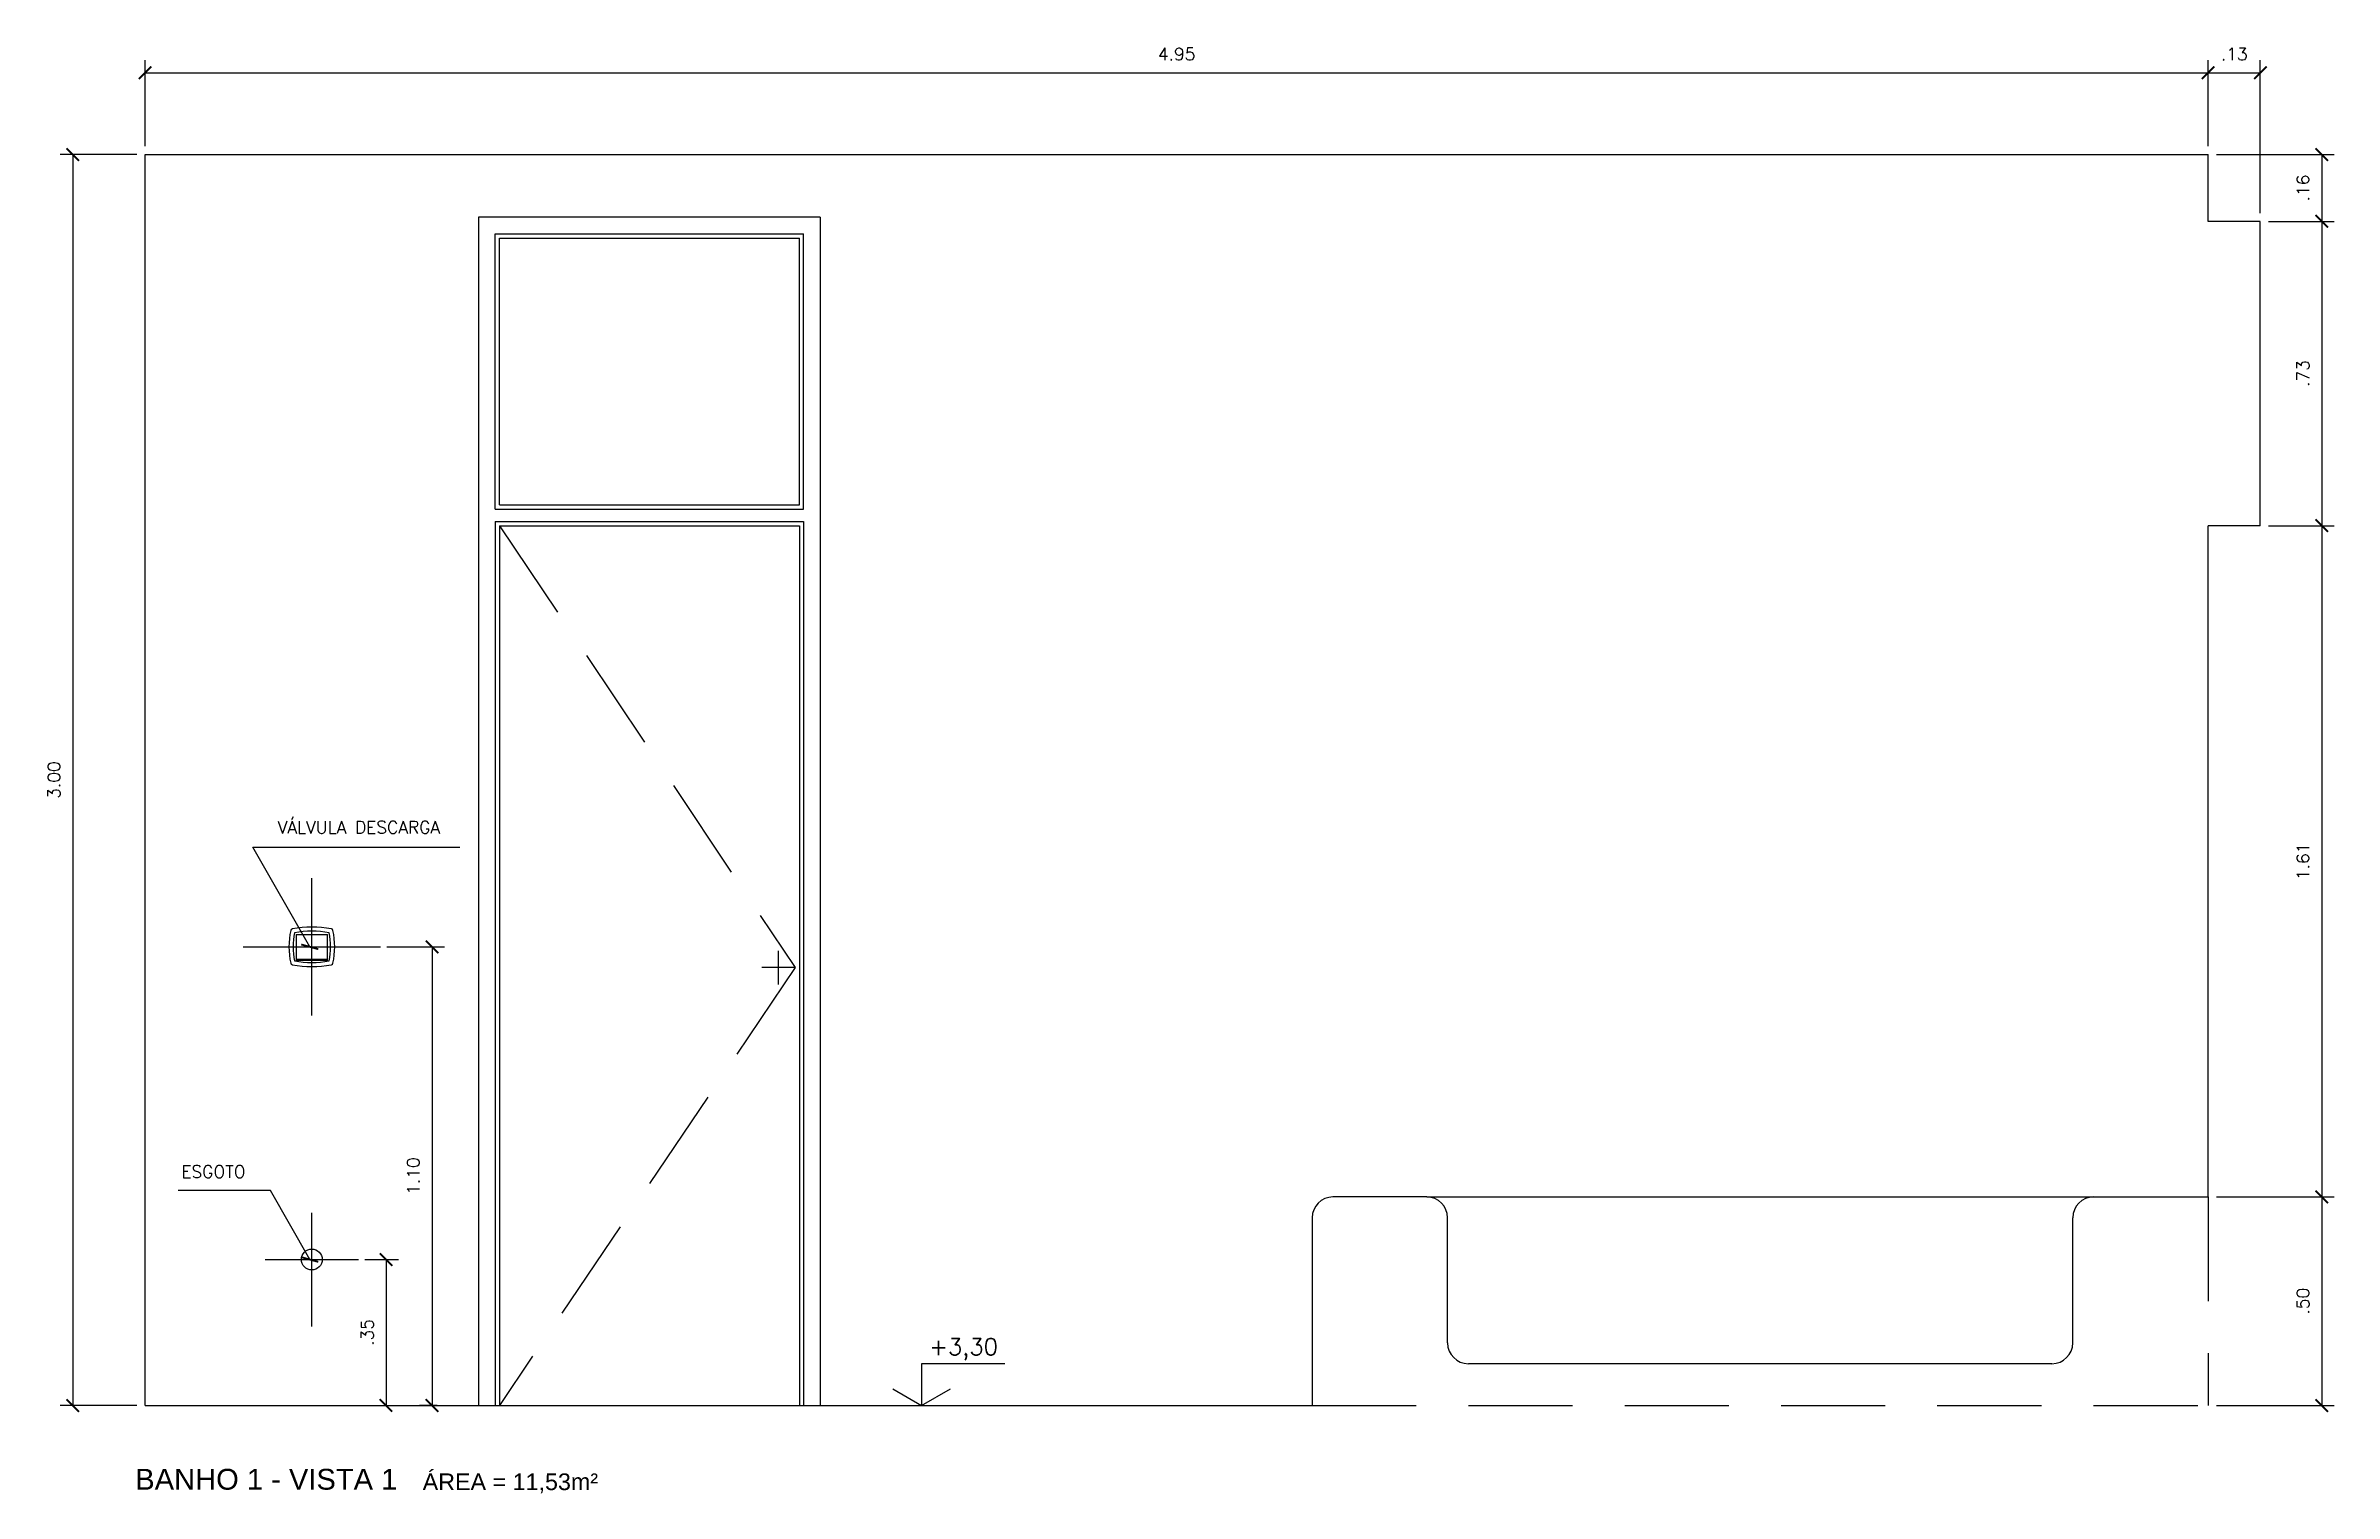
# Model space of a CAD drawing. Header units: millimetres. Extents: x 1 to 250, y 10 to 22.
# Drawn here: x 175.93 to 181.43, y 18.08 to 21.55 of the extents above; entities that cross this region are included whole.
import ezdxf

# ---------------------------------------------------------------- set-up
doc = ezdxf.new("R2010")
doc.units = ezdxf.units.MM
doc.linetypes.add('HIDDEN', pattern=[0.375, 0.25, -0.125])
for name, color, linetype in [('COTAS', 1, 'Continuous'), ('LPROJ', 7, 'HIDDEN'), ('LVISTA02', 1, 'Continuous'), ('NOTAS', 2, 'Continuous'), ('PEÇAS', 7, 'Continuous'), ('PEÇAS50', 8, 'Continuous'), ('REVEST', 2, 'Continuous')]:
    doc.layers.add(name, color=color, linetype=linetype)
doc.styles.add('60-20', font='romans.shx', dxfattribs={"height": 0.03})
doc.styles.add('60-50', font='romans.shx', dxfattribs={"height": 0.075})
doc.styles.add('80-20', font='romans.shx', dxfattribs={"height": 0.04})
doc.styles.add('ARIAL', font='arial.ttf', dxfattribs={"height": 0.05})
doc.dimstyles.new('20', dxfattribs={"dimtxt": 0.1, "dimasz": 0.075, "dimexe": 0.075, "dimexo": 0.05, "dimgap": 0.075, "dimtad": 1, "dimzin": 4, "dimdsep": 46, "dimtxsty": '60-50', "dimblk1": 'ARCHTICK', "dimblk2": 'ARCHTICK', "dimsah": 1, "dimcen": 2.5, "dimclrt": 3, "dimadec": 0, "dimazin": 0, "dimtfac": 1, "dimtmove": 2, "dimatfit": 3, "dimldrblk": 'ARCHTICK', "dimfxl": 1, "dimarcsym": 0})

msp = doc.modelspace()

# ---------------------------------------------------------------- texts
at = {"layer": 'COTAS', "color": 3, "char_height": 0.03, "style": '60-20'}
for s, insert, attachment_point in [('VÁLVULA DESCARGA', (176.4909, 19.6775), 4), ('ESGOTO', (176.4138, 18.8517), 6)]:
    msp.add_mtext(s, dxfattribs=dict(at, insert=insert, attachment_point=attachment_point))
at = {"layer": 'NOTAS', "color": 3, "style": '80-20'}
msp.add_text('+3,30', height=0.04, dxfattribs=at).set_placement((178.0544, 18.4117))
at = {"layer": 'NOTAS', "style": 'ARIAL'}
for s, height, p in [('BANHO 1 - VISTA 1', 0.05, (176.1491, 18.0888)), ('ÁREA = 11,53m²', 0.04, (176.8387, 18.0878))]:
    msp.add_text(s, height=height, dxfattribs=at).set_placement(p)

# ---------------------------------------------------------------- blocks, each defined once
blk = doc.blocks.new('_ARCHTICK')
at = {"color": 0, "linetype": 'ByBlock', "const_width": 0.15}
blk.add_lwpolyline([(-0.5, -0.5), (0.5, 0.5)], dxfattribs=at)
blk = doc.blocks.new('*D88')
at = {"color": 0, "linetype": 'ByBlock'}
for p, q in [((176.1727, 21.3109), (176.1727, 21.5173)), ((176.1727, 21.4873), (181.1227, 21.4873)), ((181.1227, 21.3109), (181.1227, 21.5173))]:
    blk.add_line(p, q, dxfattribs=at)
at = {"layer": 'DEFPOINTS', "color": 0, "linetype": 'ByBlock'}
for p in [(181.1227, 21.4873), (176.1727, 21.2909), (181.1227, 21.2909)]:
    blk.add_point(p, dxfattribs=at)
at = {"color": 0, "linetype": 'ByBlock', "xscale": 0.03, "yscale": 0.03, "zscale": 0.03, "rotation": 180}
blk.add_blockref('_ARCHTICK', (176.1727, 21.4873), dxfattribs=at)
at = {"color": 0, "linetype": 'ByBlock', "xscale": 0.03, "yscale": 0.03, "zscale": 0.03}
blk.add_blockref('_ARCHTICK', (181.1227, 21.4873), dxfattribs=at)
at = {"color": 3, "linetype": 'ByBlock', "insert": (178.6477, 21.5323), "char_height": 0.03, "attachment_point": 5, "style": '60-20'}
blk.add_mtext('4.95', dxfattribs=at)
blk = doc.blocks.new('*D116')
at = {"color": 0, "linetype": 'ByBlock'}
for p, q in [((181.1227, 21.3109), (181.1227, 21.5173)), ((181.1227, 21.4873), (181.2477, 21.4873)), ((181.2477, 21.1509), (181.2477, 21.5173))]:
    blk.add_line(p, q, dxfattribs=at)
at = {"layer": 'DEFPOINTS', "color": 0, "linetype": 'ByBlock'}
for p in [(181.2477, 21.4873), (181.1227, 21.2909), (181.2477, 21.1309)]:
    blk.add_point(p, dxfattribs=at)
at = {"color": 0, "linetype": 'ByBlock', "xscale": 0.03, "yscale": 0.03, "zscale": 0.03, "rotation": 180}
blk.add_blockref('_ARCHTICK', (181.1227, 21.4873), dxfattribs=at)
at = {"color": 0, "linetype": 'ByBlock', "xscale": 0.03, "yscale": 0.03, "zscale": 0.03}
blk.add_blockref('_ARCHTICK', (181.2477, 21.4873), dxfattribs=at)
at = {"color": 3, "linetype": 'ByBlock', "insert": (181.1852, 21.5323), "char_height": 0.03, "attachment_point": 5, "style": '60-20'}
blk.add_mtext('.13', dxfattribs=at)
blk = doc.blocks.new('*D231')
at = {"color": 0, "linetype": 'ByBlock'}
for p, q in [((176.1527, 21.2909), (175.9691, 21.2909)), ((175.9991, 21.2909), (175.9991, 18.2909)), ((176.1527, 18.2909), (175.9691, 18.2909))]:
    blk.add_line(p, q, dxfattribs=at)
at = {"layer": 'DEFPOINTS', "color": 0, "linetype": 'ByBlock'}
for p in [(176.1727, 21.2909), (175.9991, 18.2909), (176.1727, 18.2909)]:
    blk.add_point(p, dxfattribs=at)
at = {"color": 0, "linetype": 'ByBlock', "xscale": 0.03, "yscale": 0.03, "zscale": 0.03}
for p, rotation in [((175.9991, 21.2909), 90), ((175.9991, 18.2909), 270)]:
    blk.add_blockref('_ARCHTICK', p, dxfattribs=dict(at, rotation=rotation))
at = {"color": 3, "linetype": 'ByBlock', "insert": (175.9541, 19.7909), "char_height": 0.03, "attachment_point": 5, "rotation": 90, "style": '60-20'}
blk.add_mtext('3.00', dxfattribs=at)
blk = doc.blocks.new('*D232')
at = {"color": 0, "linetype": 'ByBlock'}
for p, q in [((181.1427, 21.2909), (181.4251, 21.2909)), ((181.3951, 21.2909), (181.3951, 21.1309)), ((181.2677, 21.1309), (181.4251, 21.1309))]:
    blk.add_line(p, q, dxfattribs=at)
at = {"layer": 'DEFPOINTS', "color": 0, "linetype": 'ByBlock'}
for p in [(181.1227, 21.2909), (181.2477, 21.1309), (181.3951, 21.1309)]:
    blk.add_point(p, dxfattribs=at)
at = {"color": 0, "linetype": 'ByBlock', "xscale": 0.03, "yscale": 0.03, "zscale": 0.03}
for p, rotation in [((181.3951, 21.2909), 90), ((181.3951, 21.1309), 270)]:
    blk.add_blockref('_ARCHTICK', p, dxfattribs=dict(at, rotation=rotation))
at = {"color": 3, "linetype": 'ByBlock', "insert": (181.3501, 21.2109), "char_height": 0.03, "attachment_point": 5, "rotation": 90, "style": '60-20'}
blk.add_mtext('.16', dxfattribs=at)
blk = doc.blocks.new('*D233')
at = {"color": 0, "linetype": 'ByBlock'}
for p, q in [((181.3951, 21.1309), (181.3951, 20.4009)), ((181.2677, 20.4009), (181.4251, 20.4009))]:
    blk.add_line(p, q, dxfattribs=at)
at = {"layer": 'DEFPOINTS', "color": 0, "linetype": 'ByBlock'}
for p in [(181.2477, 21.1309), (181.2477, 20.4009), (181.3951, 20.4009)]:
    blk.add_point(p, dxfattribs=at)
at = {"color": 0, "linetype": 'ByBlock', "xscale": 0.03, "yscale": 0.03, "zscale": 0.03}
for p, rotation in [((181.3951, 21.1309), 90), ((181.3951, 20.4009), 270)]:
    blk.add_blockref('_ARCHTICK', p, dxfattribs=dict(at, rotation=rotation))
at = {"color": 3, "linetype": 'ByBlock', "insert": (181.3501, 20.7659), "char_height": 0.03, "attachment_point": 5, "rotation": 90, "style": '60-20'}
blk.add_mtext('.73', dxfattribs=at)
blk = doc.blocks.new('*D234')
at = {"color": 0, "linetype": 'ByBlock'}
for p, q in [((181.3951, 20.4009), (181.3951, 18.7909)), ((181.1427, 18.7909), (181.4251, 18.7909))]:
    blk.add_line(p, q, dxfattribs=at)
at = {"layer": 'DEFPOINTS', "color": 0, "linetype": 'ByBlock'}
for p in [(181.2477, 20.4009), (181.1227, 18.7909), (181.3951, 18.7909)]:
    blk.add_point(p, dxfattribs=at)
at = {"color": 0, "linetype": 'ByBlock', "xscale": 0.03, "yscale": 0.03, "zscale": 0.03}
for p, rotation in [((181.3951, 20.4009), 90), ((181.3951, 18.7909), 270)]:
    blk.add_blockref('_ARCHTICK', p, dxfattribs=dict(at, rotation=rotation))
at = {"color": 3, "linetype": 'ByBlock', "insert": (181.3501, 19.5959), "char_height": 0.03, "attachment_point": 5, "rotation": 90, "style": '60-20'}
blk.add_mtext('1.61', dxfattribs=at)
blk = doc.blocks.new('*D235')
at = {"color": 0, "linetype": 'ByBlock'}
for p, q in [((181.3951, 18.7909), (181.3951, 18.2909)), ((181.1427, 18.2909), (181.4251, 18.2909))]:
    blk.add_line(p, q, dxfattribs=at)
at = {"layer": 'DEFPOINTS', "color": 0, "linetype": 'ByBlock'}
for p in [(181.1227, 18.7909), (181.1227, 18.2909), (181.3951, 18.2909)]:
    blk.add_point(p, dxfattribs=at)
at = {"color": 0, "linetype": 'ByBlock', "xscale": 0.03, "yscale": 0.03, "zscale": 0.03}
for p, rotation in [((181.3951, 18.7909), 90), ((181.3951, 18.2909), 270)]:
    blk.add_blockref('_ARCHTICK', p, dxfattribs=dict(at, rotation=rotation))
at = {"color": 3, "linetype": 'ByBlock', "insert": (181.3501, 18.5409), "char_height": 0.03, "attachment_point": 5, "rotation": 90, "style": '60-20'}
blk.add_mtext('.50', dxfattribs=at)
blk = doc.blocks.new('*D321')
at = {"color": 0, "linetype": 'ByBlock'}
for p, q in [((204.9346, 18.6409), (205.0157, 18.6409)), ((204.9857, 18.6409), (204.9857, 18.2909)), ((204.9346, 18.2909), (205.0157, 18.2909))]:
    blk.add_line(p, q, dxfattribs=at)
at = {"layer": 'DEFPOINTS', "color": 0, "linetype": 'ByBlock'}
for p in [(204.9146, 18.6409), (204.9146, 18.2909), (204.9857, 18.2909)]:
    blk.add_point(p, dxfattribs=at)
at = {"color": 0, "linetype": 'ByBlock', "xscale": 0.03, "yscale": 0.03, "zscale": 0.03}
for p, rotation in [((204.9857, 18.6409), 90), ((204.9857, 18.2909), 270)]:
    blk.add_blockref('_ARCHTICK', p, dxfattribs=dict(at, rotation=rotation))
at = {"color": 3, "linetype": 'ByBlock', "insert": (204.9407, 18.4659), "char_height": 0.03, "attachment_point": 5, "rotation": 90, "style": '60-20'}
blk.add_mtext('.35', dxfattribs=at)
blk = doc.blocks.new('*D322')
at = {"color": 0, "linetype": 'ByBlock'}
for p, q in [((204.9873, 19.3909), (205.1261, 19.3909)), ((205.0961, 19.3909), (205.0961, 18.2909)), ((205.1087, 18.2909), (205.0661, 18.2909))]:
    blk.add_line(p, q, dxfattribs=at)
at = {"layer": 'DEFPOINTS', "color": 0, "linetype": 'ByBlock'}
for p in [(204.9673, 19.3909), (205.0961, 18.2909), (205.1287, 18.2909)]:
    blk.add_point(p, dxfattribs=at)
at = {"color": 0, "linetype": 'ByBlock', "xscale": 0.03, "yscale": 0.03, "zscale": 0.03}
for p, rotation in [((205.0961, 19.3909), 90), ((205.0961, 18.2909), 270)]:
    blk.add_blockref('_ARCHTICK', p, dxfattribs=dict(at, rotation=rotation))
at = {"color": 3, "linetype": 'ByBlock', "insert": (205.0511, 18.8409), "char_height": 0.03, "attachment_point": 5, "rotation": 90, "style": '60-20'}
blk.add_mtext('1.10', dxfattribs=at)

# ---------------------------------------------------------------- dimensions: what is measured, and where the dimension line sits
at = {"layer": 'COTAS'}
for base, p1, p2, picture, middle in [((181.1227, 21.4873), (176.1727, 21.2909), (181.1227, 21.2909), '*D88', (178.6477, 21.5323)), ((181.2477100117, 21.487349858), (181.1227100117, 21.2908657796), (181.2477100117, 21.1308657796), '*D116', (181.1852100117, 21.532349858))]:
    dim = msp.add_linear_dim(base=base, p1=p1, p2=p2, dimstyle='20', override={"dimtxt": 0.02, "dimasz": 0.03, "dimexe": 0.03, "dimexo": 0.02, "dimgap": 0.03, "dimtxsty": '60-20'}, dxfattribs=at)
    dim.commit()
    dim.dimension.update_dxf_attribs({"geometry": picture, "text_midpoint": middle})
for base, p1, p2, override, picture, middle in [((175.9991, 18.2909), (176.1727, 21.2909), (176.1727, 18.2909), {"dimtxt": 0.02, "dimasz": 0.03, "dimexe": 0.03, "dimexo": 0.02, "dimgap": 0.03, "dimtxsty": '60-20'}, '*D231', (175.9541, 19.7909)), ((181.3951, 21.1309), (181.1227, 21.2909), (181.2477, 21.1309), {"dimtxt": 0.02, "dimasz": 0.03, "dimexe": 0.03, "dimexo": 0.02, "dimgap": 0.03, "dimtxsty": '60-20'}, '*D232', (181.3501, 21.2109)), ((181.3951, 20.4009), (181.2477, 21.1309), (181.2477, 20.4009), {"dimtxt": 0.02, "dimasz": 0.03, "dimexe": 0.03, "dimexo": 0.02, "dimgap": 0.03, "dimtxsty": '60-20', "dimse1": 1}, '*D233', (181.3501, 20.7659)), ((181.3951, 18.7909), (181.2477, 20.4009), (181.1227, 18.7909), {"dimtxt": 0.02, "dimasz": 0.03, "dimexe": 0.03, "dimexo": 0.02, "dimgap": 0.03, "dimtxsty": '60-20', "dimse1": 1}, '*D234', (181.3501, 19.5959)), ((181.3951, 18.2909), (181.1227, 18.7909), (181.1227, 18.2909), {"dimtxt": 0.02, "dimasz": 0.03, "dimexe": 0.03, "dimexo": 0.02, "dimgap": 0.03, "dimtxsty": '60-20', "dimse1": 1}, '*D235', (181.3501, 18.5409))]:
    dim = msp.add_linear_dim(base=base, p1=p1, p2=p2, angle=90, dimstyle='20', override=override, dxfattribs=at)
    dim.commit()
    dim.dimension.update_dxf_attribs({"geometry": picture, "text_midpoint": middle})
for base, p1, p2, picture, middle in [((176.8612, 18.2909), (176.7324, 19.3909), (176.8938, 18.2909), '*D322', (176.8162, 18.8409)), ((176.7508, 18.2909), (176.6797, 18.6409), (176.6797, 18.2909), '*D321', (176.7058, 18.4659))]:
    dim = msp.add_linear_dim(base=base, p1=p1, p2=p2, angle=90, dimstyle='20', override={"dimtxt": 0.02, "dimasz": 0.03, "dimexe": 0.03, "dimexo": 0.02, "dimgap": 0.03, "dimtxsty": '60-20'}, dxfattribs=at)
    dim.commit()
    dim.dimension.update_dxf_attribs({"geometry": picture, "text_midpoint": middle, "insert": (-28.2349, 0)})

# ---------------------------------------------------------------- linework, layer by layer
at = {"layer": 'LPROJ'}
for p, q in [((177.0227, 20.4009), (177.7327, 19.3409)), ((177.7327, 19.3409), (177.0227, 18.2909)), ((181.1227, 18.7909), (181.1227, 18.2909)), ((178.9727, 18.2909), (181.1227, 18.2909))]:
    msp.add_line(p, q, dxfattribs=at)
at = {"layer": 'LVISTA02'}
for p, q in [((177.7927, 21.1409), (176.9727, 21.1409)), ((176.9727, 21.1409), (176.9727, 18.2909)), ((177.7927, 21.1409), (177.7927, 18.2909)), ((177.0127, 20.4409), (177.0127, 21.1009)), ((177.0127, 21.1009), (177.7527, 21.1009)), ((177.0227, 20.4509), (177.0227, 21.0909)), ((177.0227, 21.0909), (177.7427, 21.0909)), ((177.7427, 20.4509), (177.7427, 21.0909)), ((177.7527, 20.4409), (177.7527, 21.1009)), ((177.0127, 20.4409), (177.7527, 20.4409)), ((177.0227, 20.4509), (177.7427, 20.4509)), ((177.0127, 20.4109), (177.0127, 18.2909)), ((177.0127, 20.4109), (177.7527, 20.4109)), ((177.0227, 20.4009), (177.0227, 18.2909)), ((177.0227, 20.4009), (177.7427, 20.4009)), ((177.7427, 20.4009), (177.7427, 18.2909)), ((177.7527, 20.4109), (177.7527, 18.2909))]:
    msp.add_line(p, q, dxfattribs=at)
at = {"layer": 'NOTAS'}
for p, q in [((177.7327, 19.3409), (177.6527, 19.3409)), ((177.6927, 19.3009), (177.6927, 19.3809))]:
    msp.add_line(p, q, dxfattribs=at)
msp.add_lwpolyline([(178.2357, 18.3909), (178.0357, 18.3909), (178.0357, 18.2909)], dxfattribs=at)
at = {"layer": 'NOTAS', "color": 3}
msp.add_lwpolyline([(177.9665, 18.3309), (178.0357, 18.2909), (178.105, 18.3309)], dxfattribs=at)
at = {"layer": 'PEÇAS', "color": 8}
for p, q in [((176.5727, 19.2262), (176.5727, 19.5556)), ((176.408, 19.3909), (176.7374, 19.3909)), ((176.5727, 18.4804), (176.5727, 18.7529)), ((176.4607, 18.6409), (176.6847, 18.6409))]:
    msp.add_line(p, q, dxfattribs=at)
at = {"layer": 'PEÇAS'}
for p, q in [((176.5353, 19.4204), (176.6101, 19.4204)), ((176.5353, 19.4204), (176.5353, 19.3584)), ((176.6101, 19.3584), (176.6101, 19.4204)), ((176.5353, 19.3613), (176.6101, 19.3613)), ((176.6101, 19.3584), (176.5353, 19.3584)), ((179.2477, 18.7909), (179.0227, 18.7909)), ((180.8477, 18.7909), (181.1227, 18.7909)), ((178.9727, 18.7409), (178.9727, 18.2909)), ((179.2977, 18.4409), (179.2977, 18.7409)), ((180.7977, 18.4409), (180.7977, 18.7409)), ((180.7477, 18.3909), (179.3477, 18.3909))]:
    msp.add_line(p, q, dxfattribs=at)
msp.add_circle((176.5727, 18.6409), 0.025, dxfattribs=at)
for centre, radius, start, end in [((176.5727, 19.1859), 0.2525, 79.3236, 100.6764), ((176.7008, 19.3909), 0.1831, 167.6112, 192.3888), ((176.5269, 19.4291), 0.005, 100.6764, 167.6112), ((176.7008, 19.3909), 0.1731, 168.709, 191.291), ((176.5727, 19.1859), 0.2425, 80.1105, 99.8895), ((176.4446, 19.3909), 0.1731, 348.709, 11.291), ((176.6186, 19.4291), 0.005, 12.3888, 79.3236), ((176.4446, 19.3909), 0.1831, 347.6112, 12.3888), ((176.5269, 19.3527), 0.005, 192.3888, 259.3236), ((176.5727, 19.5959), 0.2525, 259.3236, 280.6764), ((176.5727, 19.5959), 0.2425, 260.1105, 279.8895), ((176.6186, 19.3527), 0.005, 280.6764, 347.6112), ((176.6227, 19.3484), 1.4210854715202e-14, 267.7848, 216.8699), ((179.0227, 18.7409), 0.05, 90, 180), ((179.2477, 18.7409), 0.05, 0, 90), ((180.8477, 18.7409), 0.05, 90, 180), ((179.3477, 18.4409), 0.05, 180, 270), ((180.7477, 18.4409), 0.05, 270, 0)]:
    msp.add_arc(centre, radius, start, end, dxfattribs=at)
at = {"layer": 'PEÇAS50'}
msp.add_line((179.2477, 18.7909), (180.8477, 18.7909), dxfattribs=at)
at = {"layer": 'REVEST'}
for p, q in [((176.1727, 18.2909), (176.1727, 21.2909)), ((176.1727, 21.2909), (181.1227, 21.2909)), ((181.1227, 21.1309), (181.1227, 21.2909)), ((181.2477, 21.1309), (181.1227, 21.1309)), ((181.2477, 20.4009), (181.2477, 21.1309)), ((181.1227, 18.7909), (181.1227, 20.4009)), ((181.2477, 20.4009), (181.1227, 20.4009)), ((176.1727, 18.2909), (178.9727, 18.2909))]:
    msp.add_line(p, q, dxfattribs=at)

msp.set_redraw_order([(e.dxf.handle, doc.entitydb.next_handle()) for e in msp.query("TEXT MTEXT ATTDEF DIMENSION ARC_DIMENSION")])  # texts and dimensions are drawn at this point

# ---------------------------------------------------------------- leaders
at = {"layer": 'COTAS', "annotation_type": 0, "has_hookline": 1}
for points, hookline_direction, text_width in [([(176.5677, 19.3909), (176.4309, 19.6296), (176.4609, 19.6296)], 0, 0.4371), ([(176.5677, 18.6409), (176.4738, 18.8067), (176.4438, 18.8067)], 1, 0.1614)]:
    msp.add_leader(points, dimstyle='20', override={"dimtxt": 0.02, "dimasz": 0.03, "dimexe": 0.03, "dimexo": 0.02, "dimgap": 0.03, "dimtxsty": '60-20'}, dxfattribs=dict(at, hookline_direction=hookline_direction, text_width=text_width))

doc.saveas('drawing.dxf')
